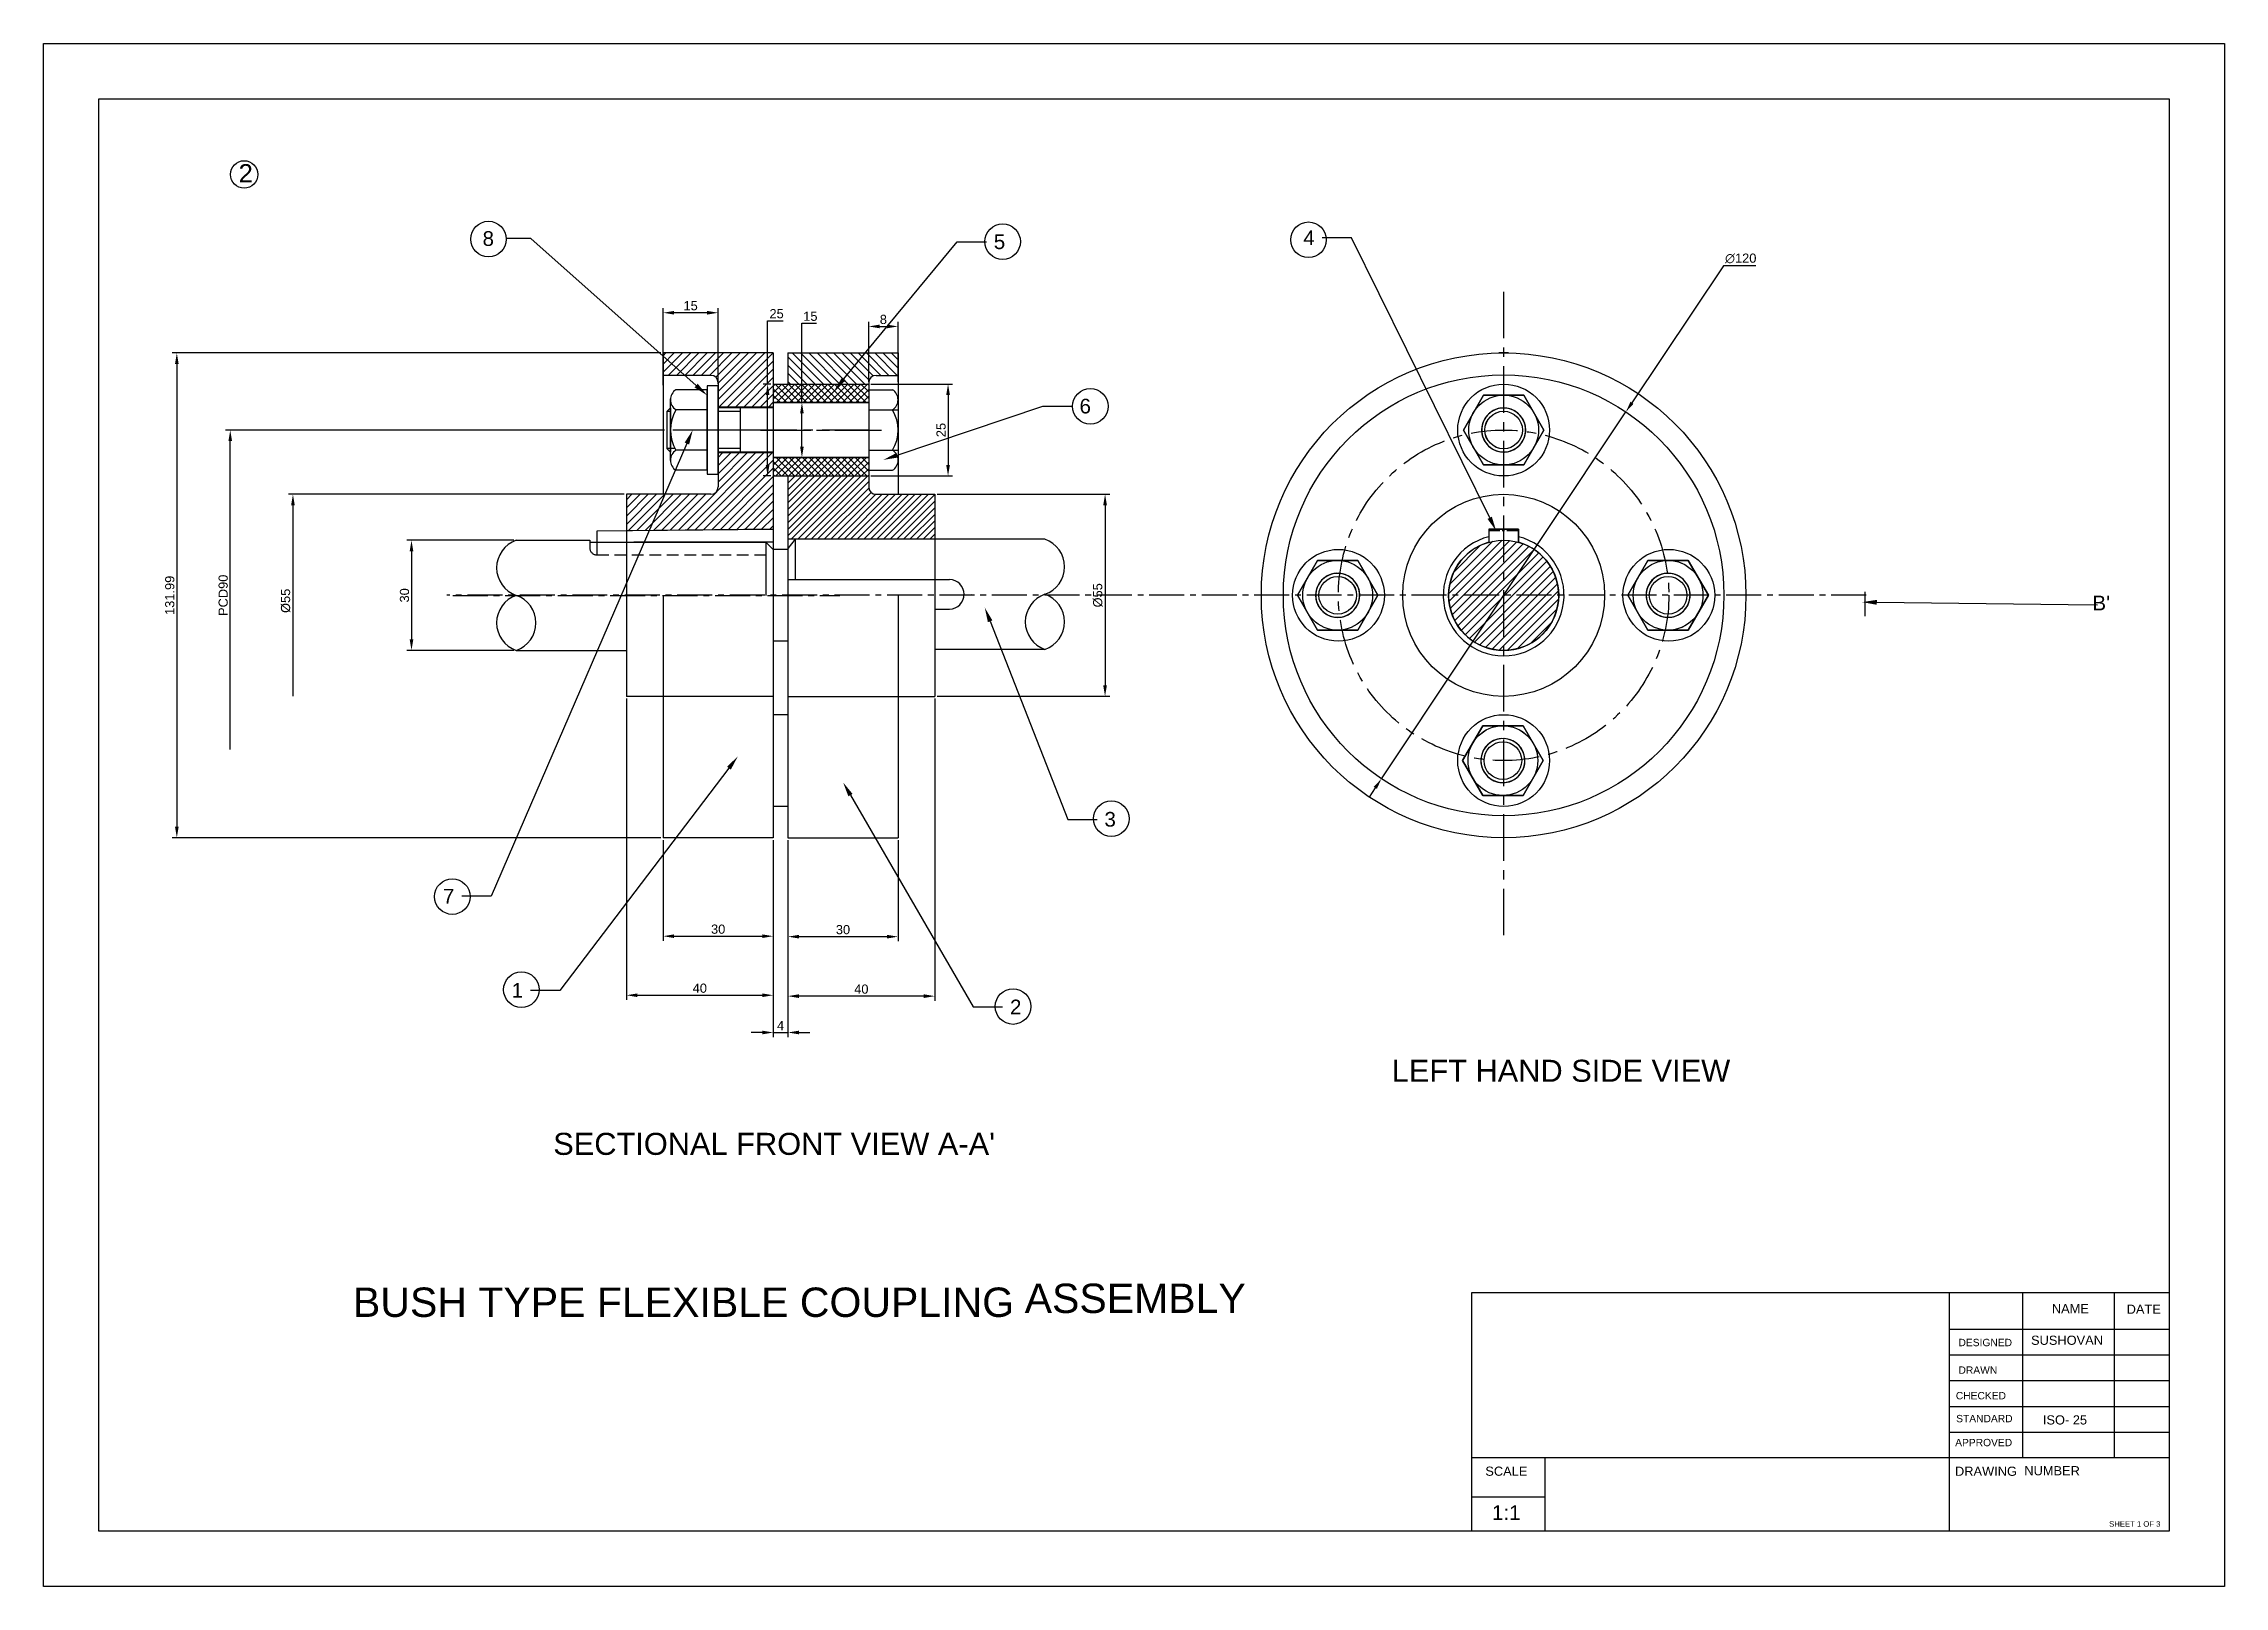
# Model space of a CAD drawing. Header units: millimetres. Extents: x 99 to 2102, y 161 to 581.
# Drawn here: x 1508 to 2102, y 161 to 581 of the extents above; entities that cross this region are included whole.
import ezdxf
from ezdxf import colors
from ezdxf.entities.mleader import LeaderData, LeaderLine
from ezdxf.math import Vec2, Vec3

# ---------------------------------------------------------------- set-up
doc = ezdxf.new("R2010")
doc.units = ezdxf.units.MM
for name, pattern in [('CENTER', [50.8, 31.75, -6.35, 6.35, -6.35]), ('CENTER2', [28.575, 19.05, -3.175, 3.175, -3.175]), ('HIDDEN', [9.525, 6.35, -3.175])]:
    doc.linetypes.add(name, pattern=pattern)
doc.styles.get("Standard").update_dxf_attribs({"font": 'arial.ttf'})
doc.dimstyles.new('ISO-25', dxfattribs={"dimtxt": 2.5, "dimasz": 3, "dimexe": 1.25, "dimexo": 0.625, "dimtad": 1, "dimtoh": 1, "dimdsep": 46, "dimtxsty": 'Standard', "dimcen": 2.5, "dimclrd": 4, "dimclrt": 2, "dimadec": 0, "dimazin": 0, "dimtfac": 1, "dimtmove": 0, "dimatfit": 3, "dimfxl": 1, "dimarcsym": 0})
pattern_1 = [(45, (1506.7979, 141.6017), (-1.122532, 1.122532), [])]
pattern_2 = [(45, (578.8357, 564.6372), (-0.8980256, 0.8980256), []), (135, (578.8357, 564.6372), (-0.8980256, -0.8980256), [])]

msp = doc.modelspace()

# ---------------------------------------------------------------- texts
for s, p in [('ASSEMBLY', (1775.602, 235.426)), ('BUSH TYPE FLEXIBLE COUPLING', (1592.646, 234.354))]:
    msp.add_text(s, height=8).set_placement(p)
at = {"color": 7, "ltscale": 0.5, "true_color": 0xffffff, "insert": (1561.492, 548.201), "char_height": 5, "attachment_point": 1}
msp.add_mtext_dynamic_manual_height_columns('2', width=8.66917, gutter_width=12.5, heights=[0], dxfattribs=at)
at = {"ltscale": 0.5, "insert": (1631.06, 529.944), "char_height": 4, "attachment_point": 3}
msp.add_mtext('8', dxfattribs=at)
at = {"color": 2, "ltscale": 0.5, "insert": (1557.305, 430.81), "char_height": 2.5, "attachment_point": 5, "rotation": 90}
msp.add_mtext('PCD90', dxfattribs=at)
at = {"color": 4, "ltscale": 0.5, "insert": (2071.251, 430.701), "char_height": 4, "attachment_point": 3, "rotation": 359.581941}
msp.add_mtext("B'", dxfattribs=at)
at = {"ltscale": 0.5, "attachment_point": 1}
for s, width, insert, char_height in [('LEFT HAND SIDE VIEW ', 227.6521, (1875.585, 304.37), 6), ("SECTIONAL FRONT VIEW A-A'", 227.6521, (1647.196, 284.474), 6), ('1:1', 12.70815, (1902.896, 183.09), 4)]:
    msp.add_mtext_dynamic_manual_height_columns(s, width=width, gutter_width=12.5, heights=[0], dxfattribs=dict(at, insert=insert, char_height=char_height))
at = {"attachment_point": 1}
for s, width, heights, insert, char_height in [('NAME', 3.44802, [0], (2055.391, 237.866), 2.5), ('DATE', 0.18105, [0], (2075.766, 237.708), 2.5), ('SUSHOVAN', 20.90487, [0], (2049.719, 229.26), 2.5), ('ISO- 25', 18.80439, [0], (2052.945, 207.572), 2.5), ('SCALE', 12.97502, [0], (1901.081, 193.609), 2.5), ('DRAWING ', 3.44802, [6.752], (2029.012, 193.594), 2.5), ('NUMBER', 23.24358, [0], (2047.898, 193.734), 2.5), ('SHEET 1 OF 3', 27.60175, [0], (2070.996, 178.739), 1.5)]:
    msp.add_mtext_dynamic_manual_height_columns(s, width=width, gutter_width=12.5, heights=heights, dxfattribs=dict(at, insert=insert, char_height=char_height))
at = {"ltscale": 0.5, "char_height": 2, "width": 21.74454, "attachment_point": 1}
for s, insert in [('DESIGNED', (2029.963, 228.392)), ('DRAWN', (2029.963, 220.885)), ('CHECKED', (2029.238, 213.92)), ('STANDARD', (2029.329, 207.68)), ('APPROVED', (2029.057, 201.157))]:
    msp.add_mtext(s, dxfattribs=dict(at, insert=insert))

# ---------------------------------------------------------------- blocks, each defined once
blk = doc.blocks.new('*U61')
at = {"color": 0, "linetype": 'CENTER', "ltscale": 0.4, "transparency": 16777216}
blk.add_line((-16.5, 0), (16.5, 0), dxfattribs=at)
blk = doc.blocks.new('*U62')
at = {"color": 0, "linetype": 'CENTER', "ltscale": 0.4, "transparency": 16777216}
blk.add_line((-16.5, 0), (16.5, 0), dxfattribs=at)
blk = doc.blocks.new('*U63')
at = {"color": 0, "linetype": 'CENTER', "ltscale": 0.4, "transparency": 16777216}
blk.add_line((-16.5, 0), (16.5, 0), dxfattribs=at)
blk = doc.blocks.new('*U64')
at = {"color": 0, "linetype": 'CENTER', "ltscale": 0.4, "transparency": 16777216}
blk.add_line((-16.5, 0), (16.5, 0), dxfattribs=at)
blk = doc.blocks.new('*U65')
at = {"color": 0, "linetype": 'CENTER', "ltscale": 0.4, "transparency": 16777216}
blk.add_line((-16.5, 0), (16.5, 0), dxfattribs=at)
blk = doc.blocks.new('*U60')
at = {"color": 0, "linetype": 'CENTER2', "transparency": 16777216}
blk.add_line((11, 0), (-11, 0), dxfattribs=at)
blk = doc.blocks.new('*D75')
at = {"color": 4, "lineweight": -2, "ltscale": 0.5, "transparency": 16777216}
for p, q in [((1714.93, 483.31), (1714.93, 504.87)), ((1714.93, 504.87), (1718.92, 504.87)), ((1714.93, 471.31), (1714.93, 480.31))]:
    blk.add_line(p, q, dxfattribs=at)
at = {"color": 0, "lineweight": -2, "ltscale": 0.5, "transparency": 16777216}
for p, q in [((1707.75, 483.31), (1716.18, 483.31)), ((1707.75, 468.31), (1716.18, 468.31))]:
    blk.add_line(p, q, dxfattribs=at)
at = {"color": 4, "ltscale": 0.5, "transparency": 16777216}
for points in [[(1714.43, 480.31), (1715.43, 480.31), (1714.93, 483.31)], [(1714.43, 471.31), (1715.43, 471.31), (1714.93, 468.31)]]:
    blk.add_solid(points, dxfattribs=at)
at = {"layer": 'Defpoints', "color": 0, "ltscale": 0.5, "transparency": 16777216}
for p in [(1707.12, 483.31), (1707.12, 468.31), (1714.93, 468.31)]:
    blk.add_point(p, dxfattribs=at)
at = {"color": 2, "ltscale": 0.5, "transparency": 16777216, "insert": (1717.24, 506.77), "char_height": 2.5, "attachment_point": 5}
blk.add_mtext('15', dxfattribs=at)
blk = doc.blocks.new('*U66')
at = {"color": 0, "linetype": 'Continuous'}
for p, q in [((5.48, 19), (0, 9.5)), ((16.45, 19), (5.48, 19)), ((16.45, 19), (21.94, 9.5)), ((5.48, 0), (0, 9.5)), ((16.45, 0), (21.94, 9.5)), ((16.45, 0), (5.48, 0))]:
    blk.add_line(p, q, dxfattribs=at)
for radius in [9.5, 5.12]:
    blk.add_circle((10.97, 9.5), radius, dxfattribs=at)
blk.add_arc((10.97, 9.5), 6, 340, 250, dxfattribs=at)
blk = doc.blocks.new('*U67')
at = {"color": 0, "linetype": 'ByBlock', "lineweight": -2, "transparency": 16777216}
for p, rotation in [((1493.93, -130.13), 59.99999999999999), ((1504.9, -120.63), 120), ((1488.45, -101.63), 239.9999999999999), ((1477.48, -111.13), 299.9999999999999), ((1502.16, -106.38), 180)]:
    blk.add_blockref('*U66', p, dxfattribs=dict(at, rotation=rotation))
blk.add_blockref('*U66', (1480.22, -125.38), dxfattribs=at)
blk = doc.blocks.new('*U68')
at = {"color": 0, "linetype": 'Continuous'}
for p, q in [((5.48, 19), (0, 9.5)), ((16.45, 19), (5.48, 19)), ((16.45, 19), (21.94, 9.5)), ((5.48, 0), (0, 9.5)), ((16.45, 0), (21.94, 9.5)), ((16.45, 0), (5.48, 0))]:
    blk.add_line(p, q, dxfattribs=at)
for radius in [9.5, 5.12]:
    blk.add_circle((10.97, 9.5), radius, dxfattribs=at)
blk.add_arc((10.97, 9.5), 6, 340, 250, dxfattribs=at)
blk = doc.blocks.new('*U69')
at = {"color": 0, "linetype": 'ByBlock', "lineweight": -2, "transparency": 16777216}
for p, rotation in [((1493.93, -130.13), 59.99999999999999), ((1504.9, -120.63), 120), ((1488.45, -101.63), 239.9999999999999), ((1477.48, -111.13), 299.9999999999999), ((1502.16, -106.38), 180)]:
    blk.add_blockref('*U68', p, dxfattribs=dict(at, rotation=rotation))
blk.add_blockref('*U68', (1480.22, -125.38), dxfattribs=at)
blk = doc.blocks.new('*U70')
at = {"color": 0, "linetype": 'Continuous'}
for p, q in [((5.48, 19), (0, 9.5)), ((16.45, 19), (5.48, 19)), ((16.45, 19), (21.94, 9.5)), ((5.48, 0), (0, 9.5)), ((16.45, 0), (21.94, 9.5)), ((16.45, 0), (5.48, 0))]:
    blk.add_line(p, q, dxfattribs=at)
for radius in [9.5, 5.12]:
    blk.add_circle((10.97, 9.5), radius, dxfattribs=at)
blk.add_arc((10.97, 9.5), 6, 340, 250, dxfattribs=at)
blk = doc.blocks.new('*U71')
at = {"color": 0, "linetype": 'ByBlock', "lineweight": -2, "transparency": 16777216}
for p, rotation in [((1493.93, -130.13), 59.99999999999999), ((1504.9, -120.63), 120), ((1488.45, -101.63), 239.9999999999999), ((1477.48, -111.13), 299.9999999999999), ((1502.16, -106.38), 180)]:
    blk.add_blockref('*U70', p, dxfattribs=dict(at, rotation=rotation))
blk.add_blockref('*U70', (1480.22, -125.38), dxfattribs=at)
blk = doc.blocks.new('*U72')
at = {"color": 0, "linetype": 'Continuous'}
for p, q in [((5.48, 19), (0, 9.5)), ((16.45, 19), (5.48, 19)), ((16.45, 19), (21.94, 9.5)), ((5.48, 0), (0, 9.5)), ((16.45, 0), (21.94, 9.5)), ((16.45, 0), (5.48, 0))]:
    blk.add_line(p, q, dxfattribs=at)
for radius in [9.5, 5.12]:
    blk.add_circle((10.97, 9.5), radius, dxfattribs=at)
blk.add_arc((10.97, 9.5), 6, 340, 250, dxfattribs=at)
blk = doc.blocks.new('*U73')
at = {"color": 0, "linetype": 'ByBlock', "lineweight": -2, "transparency": 16777216}
for p, rotation in [((1493.93, -130.13), 59.99999999999999), ((1504.9, -120.63), 120), ((1488.45, -101.63), 239.9999999999999), ((1477.48, -111.13), 299.9999999999999), ((1502.16, -106.38), 180)]:
    blk.add_blockref('*U72', p, dxfattribs=dict(at, rotation=rotation))
blk.add_blockref('*U72', (1480.22, -125.38), dxfattribs=at)
blk = doc.blocks.new('*D76')
at = {"color": 4, "lineweight": -2, "ltscale": 0.5, "transparency": 16777216}
for p, q in [((1965.91, 520.54), (1941.02, 483.23)), ((1974.77, 520.54), (1965.91, 520.54)), ((1872.79, 380.89), (1939.36, 480.73)), ((1871.12, 378.39), (1869.46, 375.9))]:
    blk.add_line(p, q, dxfattribs=at)
at = {"color": 4, "ltscale": 0.5, "transparency": 16777216}
for points in [[(1940.61, 483.5), (1941.44, 482.95), (1939.36, 480.73)], [(1870.71, 378.67), (1871.54, 378.12), (1872.79, 380.89)]]:
    blk.add_solid(points, dxfattribs=at)
at = {"layer": 'Defpoints', "color": 0, "ltscale": 0.5, "transparency": 16777216}
for p in [(1939.36, 480.73), (1872.79, 380.89)]:
    blk.add_point(p, dxfattribs=at)
at = {"color": 2, "ltscale": 0.5, "transparency": 16777216, "insert": (1970.65, 522.52), "char_height": 2.5, "attachment_point": 5}
blk.add_mtext('∅120', dxfattribs=at)
blk = doc.blocks.new('*D77')
at = {"color": 0, "lineweight": -2, "ltscale": 0.5, "transparency": 16777216}
for p, q in [((1677.12, 488.05), (1677.12, 508.99)), ((1692.12, 488.43), (1692.12, 508.99))]:
    blk.add_line(p, q, dxfattribs=at)
at = {"color": 4, "lineweight": -2, "ltscale": 0.5, "transparency": 16777216}
blk.add_line((1689.12, 507.74), (1680.12, 507.74), dxfattribs=at)
at = {"color": 4, "ltscale": 0.5, "transparency": 16777216}
for points in [[(1680.12, 508.24), (1680.12, 507.24), (1677.12, 507.74)], [(1689.12, 508.24), (1689.12, 507.24), (1692.12, 507.74)]]:
    blk.add_solid(points, dxfattribs=at)
at = {"layer": 'Defpoints', "color": 0, "ltscale": 0.5, "transparency": 16777216}
for p in [(1677.12, 507.74), (1677.12, 487.42), (1692.12, 487.81)]:
    blk.add_point(p, dxfattribs=at)
at = {"color": 2, "ltscale": 0.5, "transparency": 16777216, "insert": (1684.62, 509.64), "char_height": 2.5, "attachment_point": 5}
blk.add_mtext('15', dxfattribs=at)
blk = doc.blocks.new('*D78')
at = {"color": 0, "lineweight": -2, "ltscale": 0.5, "transparency": 16777216}
for p, q in [((1733.12, 488.93), (1733.12, 505.26)), ((1741.12, 488.93), (1741.12, 505.26))]:
    blk.add_line(p, q, dxfattribs=at)
at = {"color": 4, "lineweight": -2, "ltscale": 0.5, "transparency": 16777216}
blk.add_line((1736.12, 504.01), (1738.12, 504.01), dxfattribs=at)
at = {"color": 4, "ltscale": 0.5, "transparency": 16777216}
for points in [[(1736.12, 504.51), (1736.12, 503.51), (1733.12, 504.01)], [(1738.12, 504.51), (1738.12, 503.51), (1741.12, 504.01)]]:
    blk.add_solid(points, dxfattribs=at)
at = {"layer": 'Defpoints', "color": 0, "ltscale": 0.5, "transparency": 16777216}
for p in [(1741.12, 504.01), (1733.12, 488.31), (1741.12, 488.31)]:
    blk.add_point(p, dxfattribs=at)
at = {"color": 2, "ltscale": 0.5, "transparency": 16777216, "insert": (1737.12, 505.91), "char_height": 2.5, "attachment_point": 5}
blk.add_mtext('8', dxfattribs=at)
blk = doc.blocks.new('*D79')
at = {"color": 0, "lineweight": -2, "ltscale": 0.5, "transparency": 16777216}
for p, q in [((1733.75, 488.31), (1755.99, 488.31)), ((1733.75, 463.31), (1755.99, 463.31))]:
    blk.add_line(p, q, dxfattribs=at)
at = {"color": 4, "lineweight": -2, "ltscale": 0.5, "transparency": 16777216}
blk.add_line((1754.74, 485.31), (1754.74, 466.31), dxfattribs=at)
at = {"color": 4, "ltscale": 0.5, "transparency": 16777216}
for points in [[(1754.24, 485.31), (1755.24, 485.31), (1754.74, 488.31)], [(1754.24, 466.31), (1755.24, 466.31), (1754.74, 463.31)]]:
    blk.add_solid(points, dxfattribs=at)
at = {"layer": 'Defpoints', "color": 0, "ltscale": 0.5, "transparency": 16777216}
for p in [(1733.12, 488.31), (1733.12, 463.31), (1754.74, 463.31)]:
    blk.add_point(p, dxfattribs=at)
at = {"color": 2, "ltscale": 0.5, "transparency": 16777216, "insert": (1752.84, 475.81), "char_height": 2.5, "attachment_point": 5, "rotation": 90}
blk.add_mtext('25', dxfattribs=at)
blk = doc.blocks.new('*D80')
at = {"color": 0, "lineweight": -2, "ltscale": 0.5, "transparency": 16777216}
for p, q in [((1677.12, 364.18), (1677.12, 336.76)), ((1707.12, 364.18), (1707.12, 336.76))]:
    blk.add_line(p, q, dxfattribs=at)
at = {"color": 4, "lineweight": -2, "ltscale": 0.5, "transparency": 16777216}
blk.add_line((1680.12, 338.01), (1704.12, 338.01), dxfattribs=at)
at = {"color": 4, "ltscale": 0.5, "transparency": 16777216}
for points in [[(1680.12, 338.51), (1680.12, 337.51), (1677.12, 338.01)], [(1704.12, 338.51), (1704.12, 337.51), (1707.12, 338.01)]]:
    blk.add_solid(points, dxfattribs=at)
at = {"layer": 'Defpoints', "color": 0, "ltscale": 0.5, "transparency": 16777216}
for p in [(1677.12, 364.81), (1707.12, 364.81), (1707.12, 338.01)]:
    blk.add_point(p, dxfattribs=at)
at = {"color": 2, "ltscale": 0.5, "transparency": 16777216, "insert": (1692.12, 339.91), "char_height": 2.5, "attachment_point": 5}
blk.add_mtext('30', dxfattribs=at)
blk = doc.blocks.new('*D81')
at = {"color": 0, "lineweight": -2, "ltscale": 0.5, "transparency": 16777216}
for p, q in [((1711.12, 364.18), (1711.12, 336.63)), ((1741.12, 364.18), (1741.12, 336.63))]:
    blk.add_line(p, q, dxfattribs=at)
at = {"color": 4, "lineweight": -2, "ltscale": 0.5, "transparency": 16777216}
blk.add_line((1714.12, 337.88), (1738.12, 337.88), dxfattribs=at)
at = {"color": 4, "ltscale": 0.5, "transparency": 16777216}
for points in [[(1714.12, 338.38), (1714.12, 337.38), (1711.12, 337.88)], [(1738.12, 338.38), (1738.12, 337.38), (1741.12, 337.88)]]:
    blk.add_solid(points, dxfattribs=at)
at = {"layer": 'Defpoints', "color": 0, "ltscale": 0.5, "transparency": 16777216}
for p in [(1711.12, 364.81), (1741.12, 364.81), (1741.12, 337.88)]:
    blk.add_point(p, dxfattribs=at)
at = {"color": 2, "ltscale": 0.5, "transparency": 16777216, "insert": (1726.12, 339.78), "char_height": 2.5, "attachment_point": 5}
blk.add_mtext('30', dxfattribs=at)
blk = doc.blocks.new('*D82')
at = {"color": 0, "lineweight": -2, "ltscale": 0.5, "transparency": 16777216}
for p, q in [((1667.12, 402.68), (1667.12, 320.68)), ((1707.12, 364.18), (1707.12, 320.68))]:
    blk.add_line(p, q, dxfattribs=at)
at = {"color": 4, "lineweight": -2, "ltscale": 0.5, "transparency": 16777216}
blk.add_line((1670.12, 321.93), (1704.12, 321.93), dxfattribs=at)
at = {"color": 4, "ltscale": 0.5, "transparency": 16777216}
for points in [[(1670.12, 322.43), (1670.12, 321.43), (1667.12, 321.93)], [(1704.12, 322.43), (1704.12, 321.43), (1707.12, 321.93)]]:
    blk.add_solid(points, dxfattribs=at)
at = {"layer": 'Defpoints', "color": 0, "ltscale": 0.5, "transparency": 16777216}
for p in [(1667.12, 403.31), (1707.12, 364.81), (1707.12, 321.93)]:
    blk.add_point(p, dxfattribs=at)
at = {"color": 2, "ltscale": 0.5, "transparency": 16777216, "insert": (1687.12, 323.84), "char_height": 2.5, "attachment_point": 5}
blk.add_mtext('40', dxfattribs=at)
blk = doc.blocks.new('*D83')
at = {"color": 0, "lineweight": -2, "ltscale": 0.5, "transparency": 16777216}
for p, q in [((1751.12, 402.68), (1751.12, 320.44)), ((1711.12, 364.18), (1711.12, 320.44))]:
    blk.add_line(p, q, dxfattribs=at)
at = {"color": 4, "lineweight": -2, "ltscale": 0.5, "transparency": 16777216}
blk.add_line((1748.12, 321.69), (1714.12, 321.69), dxfattribs=at)
at = {"color": 4, "ltscale": 0.5, "transparency": 16777216}
for points in [[(1714.12, 322.19), (1714.12, 321.19), (1711.12, 321.69)], [(1748.12, 322.19), (1748.12, 321.19), (1751.12, 321.69)]]:
    blk.add_solid(points, dxfattribs=at)
at = {"layer": 'Defpoints', "color": 0, "ltscale": 0.5, "transparency": 16777216}
for p in [(1751.12, 403.31), (1711.12, 364.81), (1711.12, 321.69)]:
    blk.add_point(p, dxfattribs=at)
at = {"color": 2, "ltscale": 0.5, "transparency": 16777216, "insert": (1731.12, 323.59), "char_height": 2.5, "attachment_point": 5}
blk.add_mtext('40', dxfattribs=at)
blk = doc.blocks.new('*D84')
at = {"color": 0, "lineweight": -2, "ltscale": 0.5, "transparency": 16777216}
for p, q in [((1751.75, 458.31), (1798.76, 458.31)), ((1751.75, 403.31), (1798.76, 403.31))]:
    blk.add_line(p, q, dxfattribs=at)
at = {"color": 4, "lineweight": -2, "ltscale": 0.5, "transparency": 16777216}
blk.add_line((1797.51, 455.31), (1797.51, 406.31), dxfattribs=at)
at = {"color": 4, "ltscale": 0.5, "transparency": 16777216}
for points in [[(1797.01, 455.31), (1798.01, 455.31), (1797.51, 458.31)], [(1797.01, 406.31), (1798.01, 406.31), (1797.51, 403.31)]]:
    blk.add_solid(points, dxfattribs=at)
at = {"layer": 'Defpoints', "color": 0, "ltscale": 0.5, "transparency": 16777216}
for p in [(1751.12, 458.31), (1751.12, 403.31), (1797.51, 403.31)]:
    blk.add_point(p, dxfattribs=at)
at = {"color": 2, "ltscale": 0.5, "transparency": 16777216, "insert": (1795.54, 430.81), "char_height": 2.5, "attachment_point": 5, "rotation": 90}
blk.add_mtext('%%C55', dxfattribs=at)
blk = doc.blocks.new('*D85')
at = {"color": 0, "lineweight": -2, "ltscale": 0.5, "transparency": 16777216}
for p, q in [((1676.5, 496.8), (1543.42, 496.8)), ((1676.5, 364.81), (1543.42, 364.81))]:
    blk.add_line(p, q, dxfattribs=at)
at = {"color": 4, "lineweight": -2, "ltscale": 0.5, "transparency": 16777216}
blk.add_line((1544.67, 493.8), (1544.67, 367.81), dxfattribs=at)
at = {"color": 4, "ltscale": 0.5, "transparency": 16777216}
for points in [[(1544.17, 493.8), (1545.17, 493.8), (1544.67, 496.8)], [(1544.17, 367.81), (1545.17, 367.81), (1544.67, 364.81)]]:
    blk.add_solid(points, dxfattribs=at)
at = {"layer": 'Defpoints', "color": 0, "ltscale": 0.5, "transparency": 16777216}
for p in [(1677.12, 496.8), (1544.67, 364.81), (1677.12, 364.81)]:
    blk.add_point(p, dxfattribs=at)
at = {"color": 2, "ltscale": 0.5, "transparency": 16777216, "insert": (1542.76, 430.8), "char_height": 2.5, "attachment_point": 5, "rotation": 90}
blk.add_mtext('131.99', dxfattribs=at)
blk = doc.blocks.new('*D86')
at = {"color": 0, "lineweight": -2, "ltscale": 0.5, "transparency": 16777216}
blk.add_line((1666.5, 458.31), (1575.05, 458.31), dxfattribs=at)
at = {"color": 4, "lineweight": -2, "ltscale": 0.5, "transparency": 16777216}
blk.add_line((1576.3, 455.31), (1576.3, 403.31), dxfattribs=at)
at = {"color": 4, "ltscale": 0.5, "transparency": 16777216}
blk.add_solid([(1575.8, 455.31), (1576.8, 455.31), (1576.3, 458.31)], dxfattribs=at)
at = {"layer": 'Defpoints', "color": 0, "ltscale": 0.5, "transparency": 16777216}
for p in [(1667.12, 458.31), (1576.3, 403.31), (1667.12, 403.31)]:
    blk.add_point(p, dxfattribs=at)
at = {"color": 2, "ltscale": 0.5, "transparency": 16777216, "insert": (1574.33, 429.31), "char_height": 2.5, "attachment_point": 5, "rotation": 90}
blk.add_mtext('%%C55', dxfattribs=at)
blk = doc.blocks.new('_None')
blk = doc.blocks.new('*D87')
at = {"color": 0, "lineweight": -2, "ltscale": 0.5, "transparency": 16777216}
for p, q in [((1636.5, 445.8), (1607.34, 445.8)), ((1636.5, 415.8), (1607.34, 415.8))]:
    blk.add_line(p, q, dxfattribs=at)
at = {"color": 4, "lineweight": -2, "ltscale": 0.5, "transparency": 16777216}
blk.add_line((1608.59, 442.8), (1608.59, 418.8), dxfattribs=at)
at = {"color": 4, "ltscale": 0.5, "transparency": 16777216}
for points in [[(1608.09, 442.8), (1609.09, 442.8), (1608.59, 445.8)], [(1608.09, 418.8), (1609.09, 418.8), (1608.59, 415.8)]]:
    blk.add_solid(points, dxfattribs=at)
at = {"layer": 'Defpoints', "color": 0, "ltscale": 0.5, "transparency": 16777216}
for p in [(1637.12, 445.8), (1608.59, 415.8), (1637.12, 415.8)]:
    blk.add_point(p, dxfattribs=at)
at = {"color": 2, "ltscale": 0.5, "transparency": 16777216, "insert": (1606.69, 430.8), "char_height": 2.5, "attachment_point": 5, "rotation": 90}
blk.add_mtext('30', dxfattribs=at)
blk = doc.blocks.new('*D88')
at = {"color": 4, "lineweight": -2, "ltscale": 0.5, "transparency": 16777216}
for p, q in [((1705.59, 488.31), (1705.59, 505.57)), ((1705.59, 505.57), (1709.86, 505.57)), ((1705.59, 466.31), (1705.59, 485.31))]:
    blk.add_line(p, q, dxfattribs=at)
at = {"color": 0, "lineweight": -2, "ltscale": 0.5, "transparency": 16777216}
for p, q in [((1706.5, 488.31), (1704.34, 488.31)), ((1706.5, 463.31), (1704.34, 463.31))]:
    blk.add_line(p, q, dxfattribs=at)
at = {"color": 4, "ltscale": 0.5, "transparency": 16777216}
for points in [[(1705.09, 485.31), (1706.09, 485.31), (1705.59, 488.31)], [(1705.09, 466.31), (1706.09, 466.31), (1705.59, 463.31)]]:
    blk.add_solid(points, dxfattribs=at)
at = {"layer": 'Defpoints', "color": 0, "ltscale": 0.5, "transparency": 16777216}
for p in [(1707.12, 488.31), (1705.59, 463.31), (1707.12, 463.31)]:
    blk.add_point(p, dxfattribs=at)
at = {"color": 2, "ltscale": 0.5, "transparency": 16777216, "insert": (1708.04, 507.47), "char_height": 2.5, "attachment_point": 5}
blk.add_mtext('25', dxfattribs=at)
blk = doc.blocks.new('*D74')
at = {"color": 0, "lineweight": -2, "ltscale": 0.5, "transparency": 16777216}
for p, q in [((1707.12, 364.18), (1707.12, 310.54)), ((1711.12, 364.18), (1711.12, 310.54))]:
    blk.add_line(p, q, dxfattribs=at)
at = {"color": 4, "lineweight": -2, "ltscale": 0.5, "transparency": 16777216}
for p, q in [((1704.12, 311.79), (1701.12, 311.79)), ((1707.12, 311.79), (1711.12, 311.79)), ((1714.12, 311.79), (1717.12, 311.79))]:
    blk.add_line(p, q, dxfattribs=at)
at = {"color": 4, "ltscale": 0.5, "transparency": 16777216}
for points in [[(1704.12, 312.29), (1704.12, 311.29), (1707.12, 311.79)], [(1714.12, 312.29), (1714.12, 311.29), (1711.12, 311.79)]]:
    blk.add_solid(points, dxfattribs=at)
at = {"layer": 'Defpoints', "color": 0, "ltscale": 0.5, "transparency": 16777216}
for p in [(1707.12, 364.81), (1711.12, 364.81), (1711.12, 311.79)]:
    blk.add_point(p, dxfattribs=at)
at = {"color": 2, "ltscale": 0.5, "transparency": 16777216, "insert": (1709.12, 313.67), "char_height": 2.5, "attachment_point": 5}
blk.add_mtext('4', dxfattribs=at)

# ---------------------------------------------------------------- dimensions: what is measured, and where the dimension line sits
at = {"ltscale": 0.5}
dim = msp.add_diameter_dim_2p(p1=(1872.788, 380.889), p2=(1939.359, 480.73), dimstyle='ISO-25', dxfattribs=at)
dim.commit()
dim.dimension.update_dxf_attribs({"geometry": '*D76', "text_midpoint": (1970.649, 520.545), "dimtype": 163})
for base, p1, p2, picture, middle in [((1677.122, 507.737), (1692.122, 487.809), (1677.122, 487.424), '*D77', (1684.622, 509.638)), ((1741.122, 504.007), (1733.122, 488.309), (1741.122, 488.309), '*D78', (1737.122, 505.908)), ((1707.122, 321.934), (1667.122, 403.309), (1707.122, 364.809), '*D82', (1687.122, 323.836)), ((1711.122, 321.687), (1751.122, 403.309), (1711.122, 364.809), '*D83', (1731.122, 323.589)), ((1707.122, 338.01), (1677.122, 364.809), (1707.122, 364.809), '*D80', (1692.122, 339.912)), ((1741.122, 337.876), (1711.122, 364.809), (1741.122, 364.809), '*D81', (1726.122, 339.778))]:
    dim = msp.add_linear_dim(base=base, p1=p1, p2=p2, dimstyle='ISO-25', dxfattribs=at)
    dim.commit()
    dim.dimension.update_dxf_attribs({"geometry": picture, "text_midpoint": middle})
for base, p1, p2, picture, middle in [((1705.591, 463.309), (1707.122, 488.309), (1707.122, 463.309), '*D88', (1708.037, 505.57)), ((1714.931, 468.309), (1707.122, 483.309), (1707.122, 468.309), '*D75', (1717.238, 504.873))]:
    dim = msp.add_linear_dim(base=base, p1=p1, p2=p2, angle=90, dimstyle='ISO-25', dxfattribs=at)
    dim.commit()
    dim.dimension.update_dxf_attribs({"geometry": picture, "text_midpoint": middle, "dimtype": 160})
at = {"color": 4, "ltscale": 0.5}
dim = msp.add_linear_dim(base=(1544.666, 364.809), p1=(1677.122, 496.796), p2=(1677.122, 364.809), angle=90, dimstyle='ISO-25', dxfattribs=at)
dim.commit()
dim.dimension.update_dxf_attribs({"geometry": '*D85', "text_midpoint": (1542.763, 430.803)})
at = {"ltscale": 0.5}
for base, p1, p2, picture, middle in [((1754.737, 463.309), (1733.122, 488.309), (1733.122, 463.309), '*D79', (1752.836, 475.809)), ((1608.589, 415.803), (1637.122, 445.803), (1637.122, 415.803), '*D87', (1606.687, 430.803))]:
    dim = msp.add_linear_dim(base=base, p1=p1, p2=p2, angle=90, dimstyle='ISO-25', dxfattribs=at)
    dim.commit()
    dim.dimension.update_dxf_attribs({"geometry": picture, "text_midpoint": middle})
at = {"color": 4, "ltscale": 0.5}
dim = msp.add_linear_dim(base=(1576.301, 403.309), p1=(1667.122, 458.309), p2=(1667.122, 403.309), angle=90, text='%%C<>', dimstyle='ISO-25', override={"dimblk2": 'None', "dimsah": 1, "dimse2": 1}, dxfattribs=at)
dim.commit()
dim.dimension.update_dxf_attribs({"geometry": '*D86', "text_midpoint": (1574.329, 429.309)})
at = {"ltscale": 0.5}
dim = msp.add_linear_dim(base=(1797.513, 403.309), p1=(1751.122, 458.309), p2=(1751.122, 403.309), angle=90, text='%%C<>', dimstyle='ISO-25', dxfattribs=at)
dim.commit()
dim.dimension.update_dxf_attribs({"geometry": '*D84', "text_midpoint": (1795.542, 430.809)})
dim = msp.add_linear_dim(base=(1711.122, 311.793), p1=(1707.122, 364.809), p2=(1711.122, 364.809), dimstyle='ISO-25', dxfattribs=at)
dim.commit()
dim.dimension.update_dxf_attribs({"geometry": '*D74', "text_midpoint": (1709.122, 311.793), "dimtype": 160})

# ---------------------------------------------------------------- hatches: boundary and pattern name
at = {"ltscale": 0.5}
h = msp.add_hatch(dxfattribs=at)
h.set_pattern_fill('ANSI31', color=256, scale=0.5)
h.set_pattern_definition(pattern_1)
h.paths.add_polyline_path([(1677.122, 496.796), (1677.122, 490.689), (1690.122, 490.689, -0.4142136), (1692.122, 488.689), (1692.122, 482.059), (1707.122, 482.059), (1707.122, 496.796)])
h = msp.add_hatch(dxfattribs=at)
h.set_pattern_fill('ANSI31', color=256, scale=0.5, angle=90)
h.set_pattern_definition([(135, (384.8833, 591.6915), (-1.122532, -1.122532), [])])
h.paths.add_polyline_path([(1733.122, 488.309), (1733.122, 488.689, -0.4142136), (1735.122, 490.689), (1741.122, 490.689), (1741.122, 496.796), (1711.122, 496.796), (1711.122, 488.309)])
h = msp.add_hatch(dxfattribs=at)
h.set_pattern_fill('ANSI37', color=256, scale=0.4)
h.set_pattern_definition(pattern_2)
h.paths.add_polyline_path([(1707.122, 488.309), (1707.122, 483.309), (1733.122, 483.309), (1733.122, 488.309)])
h.paths.add_polyline_path([(1707.122, 468.309), (1707.122, 463.309), (1733.122, 463.309), (1733.122, 468.309)])
h = msp.add_hatch(dxfattribs=at)
h.set_pattern_fill('ANSI37', color=256, scale=0.4)
h.set_pattern_definition(pattern_2)
h.paths.add_polyline_path([(1707.122, 488.309), (1707.122, 483.309), (1733.122, 483.309), (1733.122, 488.309)])
h.paths.add_polyline_path([(1707.122, 468.309), (1707.122, 463.309), (1733.122, 463.309), (1733.122, 468.309)])
h = msp.add_hatch(dxfattribs=at)
h.set_pattern_fill('ANSI37', color=256, scale=0.4)
h.set_pattern_definition(pattern_2)
h.paths.add_polyline_path([(1707.122, 488.309), (1707.122, 483.309), (1733.122, 483.309), (1733.122, 488.309)])
h.paths.add_polyline_path([(1707.122, 468.309), (1707.122, 463.309), (1733.122, 463.309), (1733.122, 468.309)])
h = msp.add_hatch(dxfattribs=at)
h.set_pattern_fill('ANSI37', color=256, scale=0.4)
h.set_pattern_definition(pattern_2)
h.paths.add_polyline_path([(1707.122, 488.309), (1707.122, 483.309), (1733.122, 483.309), (1733.122, 488.309)])
h.paths.add_polyline_path([(1707.122, 468.309), (1707.122, 463.309), (1733.122, 463.309), (1733.122, 468.309)])
h = msp.add_hatch(dxfattribs=at)
h.set_pattern_fill('ANSI37', color=256, scale=0.4)
h.set_pattern_definition(pattern_2)
h.paths.add_polyline_path([(1707.122, 488.309), (1707.122, 483.309), (1733.122, 483.309), (1733.122, 488.309)])
h.paths.add_polyline_path([(1707.122, 468.309), (1707.122, 463.309), (1733.122, 463.309), (1733.122, 468.309)])
h = msp.add_hatch(dxfattribs=at)
h.set_pattern_fill('ANSI31', color=256, scale=0.5)
h.set_pattern_definition(pattern_1)
h.paths.add_polyline_path([(1707.122, 469.559), (1692.122, 469.559), (1692.122, 460.309, -0.4142136), (1690.122, 458.309), (1667.122, 458.309), (1667.122, 448.409), (1707.122, 448.809)])
h = msp.add_hatch(dxfattribs=at)
h.set_pattern_fill('ANSI31', color=256, scale=0.4)
h.set_pattern_definition([(45, (384.8833, 591.6915), (-0.8980256, 0.8980256), [])])
edge = h.paths.add_edge_path()
edge.add_line((1711.122, 446.081), (1751.122, 446.081))
edge.add_line((1751.122, 446.081), (1751.122, 458.309))
edge.add_line((1751.122, 458.309), (1735.122, 458.309))
edge.add_arc((1735.122, 460.309), 2, 180, 270, ccw=False)
edge.add_line((1733.122, 460.309), (1733.122, 463.309))
edge.add_line((1733.122, 463.309), (1711.122, 463.309))
edge.add_line((1711.122, 463.309), (1711.122, 446.081))
h = msp.add_hatch(dxfattribs=at)
h.set_pattern_fill('ANSI31', color=256, scale=0.5)
h.set_pattern_definition([(45, (414.8833, 591.6915), (-1.122532, 1.122532), [])])
h.paths.add_polyline_path([(1906.073, 445.809, 0.4142136), (1891.073, 430.809), (1906.073, 430.809)])
h.paths.add_polyline_path([(1906.073, 430.809), (1891.073, 430.809, 0.4142136), (1906.073, 415.809)])
h.paths.add_polyline_path([(1906.073, 445.809), (1906.073, 430.809), (1921.073, 430.809, 0.4142136)])
h.paths.add_polyline_path([(1921.073, 430.809), (1906.073, 430.809), (1906.073, 415.809, 0.4142136)])

# ---------------------------------------------------------------- linework, layer by layer
for p, q in [((1508.387, 581.003), (2102.387, 581.003)), ((1508.387, 161.003), (1508.387, 581.003)), ((2102.387, 581.003), (2102.387, 161.003)), ((1523.387, 566.003), (2087.387, 566.003)), ((1523.387, 176.003), (1523.387, 566.003)), ((2087.387, 566.003), (2087.387, 176.003)), ((1707.122, 496.796), (1677.122, 496.796)), ((1677.122, 496.796), (1677.122, 458.309)), ((1707.122, 496.796), (1707.122, 364.809)), ((1711.122, 496.796), (1741.122, 496.796)), ((1711.122, 496.796), (1711.122, 488.309)), ((1741.122, 496.796), (1741.122, 458.309)), ((1907.405, 496.796), (1904.742, 496.796)), ((1690.122, 490.689), (1677.122, 490.689)), ((1692.122, 488.689), (1692.122, 460.309)), ((1733.122, 488.689), (1733.122, 460.309)), ((1735.122, 490.689), (1741.122, 490.689)), ((1707.122, 482.059), (1692.122, 482.059)), ((1685.187, 475.809), (1685.187, 475.809)), ((1733.056, 475.809), (1733.056, 475.809)), ((1707.122, 469.559), (1692.122, 469.559)), ((1690.122, 458.309), (1667.122, 458.309)), ((1667.122, 458.309), (1667.122, 403.309)), ((1711.122, 463.309), (1711.122, 364.809)), ((1735.122, 458.309), (1751.122, 458.309)), ((1751.122, 458.309), (1751.122, 403.309)), ((1707.122, 448.809), (1667.122, 448.409)), ((1902.073, 448.809), (1910.073, 448.809)), ((1902.073, 448.809), (1902.073, 445.266)), ((1910.073, 448.809), (1910.073, 445.266)), ((1707.122, 445.266), (1669.122, 445.266)), ((1910.073, 441.116), (1910.073, 441.116)), ((1677.122, 430.809), (1677.122, 364.809)), ((1741.122, 430.809), (1741.122, 364.809)), ((1707.122, 403.309), (1667.122, 403.309)), ((1711.122, 403.309), (1751.122, 403.309)), ((1707.122, 364.809), (1677.122, 364.809)), ((1711.122, 364.809), (1741.122, 364.809)), ((1897.387, 241.003), (2087.387, 241.003)), ((1897.387, 176.003), (1897.387, 241.003)), ((2027.387, 241.003), (2027.387, 176.003)), ((2047.387, 241.003), (2047.387, 196.003)), ((2072.387, 241.003), (2072.387, 196.003)), ((2087.387, 241.003), (2087.387, 176.003)), ((2027.387, 231.003), (2087.387, 231.003)), ((2027.387, 224.003), (2087.387, 224.003)), ((2027.387, 217.003), (2087.387, 217.003)), ((2027.387, 210.003), (2087.387, 210.003)), ((2027.387, 203.003), (2087.387, 203.003)), ((2087.387, 196.003), (1897.387, 196.003)), ((1917.387, 176.003), (1917.387, 196.003)), ((1897.387, 185.381), (1917.387, 185.381)), ((2087.387, 176.003), (1523.387, 176.003)), ((2087.387, 176.003), (1897.387, 176.003)), ((2102.387, 161.003), (1508.387, 161.003))]:
    msp.add_line(p, q)
at = {"linetype": 'ByBlock', "lineweight": -2, "ltscale": 0.5}
msp.add_line((1641.06, 527.909), (1634.403, 527.909), dxfattribs=at)
at = {"color": 85, "linetype": 'CENTER', "ltscale": 0.4, "true_color": 0x58ba48}
for p, q in [((1906.073, 513.474), (1906.073, 338.249)), ((1733.122, 475.809), (1678.122, 475.809)), ((1713.557, 475.809), (1685.187, 475.809)), ((1704.687, 475.809), (1733.056, 475.809))]:
    msp.add_line(p, q, dxfattribs=at)
at = {"ltscale": 0.5}
for p, q in [((1692.122, 487.809), (1689.122, 487.809)), ((1689.122, 487.809), (1689.122, 463.809)), ((1692.122, 463.809), (1692.122, 487.809)), ((1707.122, 488.309), (1733.122, 488.309)), ((1707.122, 488.309), (1707.122, 463.309)), ((1707.122, 488.309), (1733.122, 488.309)), ((1707.122, 488.309), (1707.122, 463.309)), ((1707.122, 488.309), (1733.122, 488.309)), ((1707.122, 488.309), (1707.122, 463.309)), ((1707.122, 488.309), (1733.122, 488.309)), ((1707.122, 488.309), (1707.122, 463.309)), ((1707.122, 488.309), (1733.122, 488.309)), ((1707.122, 488.309), (1707.122, 463.309)), ((1733.122, 488.309), (1733.122, 463.309)), ((1733.122, 488.309), (1733.122, 463.309)), ((1733.122, 488.309), (1733.122, 463.309)), ((1733.122, 488.309), (1733.122, 463.309)), ((1733.122, 488.309), (1733.122, 463.309)), ((1678.122, 480.809), (1679.122, 481.809)), ((1679.122, 467.504), (1679.122, 484.298)), ((1679.122, 481.809), (1679.122, 469.809)), ((1689.122, 486.779), (1680.622, 486.779)), ((1689.122, 481.294), (1680.622, 481.294)), ((1689.122, 464.84), (1689.122, 486.779)), ((1707.122, 481.809), (1692.122, 481.809)), ((1698.122, 481.809), (1698.122, 469.809)), ((1707.122, 483.309), (1733.122, 483.309)), ((1707.122, 483.309), (1733.122, 483.309)), ((1707.122, 483.309), (1733.122, 483.309)), ((1707.122, 483.309), (1733.122, 483.309)), ((1707.122, 483.309), (1733.122, 483.309)), ((1707.122, 483.309), (1707.122, 468.309)), ((1733.122, 483.309), (1707.122, 483.309)), ((1733.122, 486.779), (1739.622, 486.779)), ((1733.122, 486.779), (1739.622, 486.779)), ((1733.122, 486.779), (1733.122, 464.84)), ((1733.122, 481.294), (1741.122, 481.294)), ((1741.122, 484.115), (1741.122, 467.321)), ((1677.497, 475.809), (1557.972, 475.809)), ((1679.122, 480.809), (1678.122, 480.809)), ((1678.122, 480.809), (1678.122, 470.809)), ((1698.122, 480.809), (1692.122, 480.809)), ((1680.352, 470.809), (1678.122, 470.809)), ((1679.122, 469.809), (1678.122, 470.809)), ((1678.122, 470.809), (1678.122, 470.767)), ((1689.122, 470.325), (1680.622, 470.325)), ((1698.122, 470.809), (1692.122, 470.809)), ((1707.122, 469.809), (1692.122, 469.809)), ((1733.122, 470.325), (1741.122, 470.325)), ((1689.122, 464.84), (1680.622, 464.84)), ((1689.122, 464.84), (1680.622, 464.84)), ((1689.122, 463.809), (1692.122, 463.809)), ((1707.122, 468.309), (1733.122, 468.309)), ((1707.122, 468.309), (1733.122, 468.309)), ((1707.122, 468.309), (1733.122, 468.309)), ((1707.122, 468.309), (1733.122, 468.309)), ((1707.122, 468.309), (1733.122, 468.309)), ((1733.122, 468.309), (1707.122, 468.309)), ((1733.122, 464.84), (1739.622, 464.84)), ((1707.122, 463.309), (1733.122, 463.309)), ((1707.122, 463.309), (1733.122, 463.309)), ((1707.122, 463.309), (1733.122, 463.309)), ((1707.122, 463.309), (1733.122, 463.309)), ((1707.122, 463.309), (1733.122, 463.309)), ((1637.122, 445.803), (1657.122, 445.803)), ((1659.122, 448.323), (1707.122, 448.803)), ((1707.122, 448.803), (1707.122, 441.803)), ((1781.122, 446.081), (1711.122, 446.081)), ((1713.122, 446.081), (1711.122, 443.538)), ((1713.122, 446.081), (1713.122, 435.081)), ((1910.073, 448.809), (1902.073, 448.809)), ((1902.073, 448.809), (1902.073, 445.266)), ((1910.073, 445.266), (1910.073, 448.809)), ((1657.122, 445.26), (1705.122, 445.26)), ((1705.122, 445.26), (1707.122, 443.26)), ((1705.122, 445.26), (1705.122, 430.803)), ((1711.122, 443.309), (1707.072, 443.309)), ((1707.122, 443.26), (1707.122, 417.803)), ((1711.122, 443.538), (1711.122, 418.081)), ((1711.122, 435.081), (1755.122, 435.081)), ((1759.122, 431.081), (1759.122, 431.081)), ((1761.122, 431.081), (1761.122, 431.081)), ((1751.122, 427.081), (1755.122, 427.081)), ((1637.122, 415.803), (1667.122, 415.803)), ((1711.122, 418.311), (1707.122, 418.311)), ((1711.122, 418.311), (1707.122, 418.311)), ((1781.122, 416.081), (1751.122, 416.081)), ((1711.122, 398.309), (1707.122, 398.309)), ((1711.122, 398.309), (1707.122, 398.309)), ((1711.122, 373.309), (1707.122, 373.309))]:
    msp.add_line(p, q, dxfattribs=at)
at = {"color": 7, "ltscale": 0.5, "true_color": 0xffffff}
for p, q in [((1711.122, 488.309), (1733.122, 488.309)), ((1711.122, 463.309), (1733.122, 463.309)), ((1711.122, 463.309), (1733.122, 463.309))]:
    msp.add_line(p, q, dxfattribs=at)
at = {"color": 4, "ltscale": 0.5}
msp.add_line((1559.222, 388.81), (1559.222, 472.809), dxfattribs=at)
at = {"linetype": 'HIDDEN', "ltscale": 0.5}
msp.add_line((1657.122, 445.803), (1657.122, 443.803), dxfattribs=at)
at = {"color": 3, "linetype": 'CENTER2', "ltscale": 0.5}
for p, q in [((1659.122, 441.803), (1659.122, 448.323)), ((2004.825, 430.809), (1618.243, 430.809)), ((1619.842, 430.803), (1725.232, 430.803)), ((2004.442, 431.766), (2004.442, 425.142))]:
    msp.add_line(p, q, dxfattribs=at)
at = {"color": 85, "linetype": 'CENTER', "ltscale": 0.1, "true_color": 0x58ba48}
msp.add_line((1910.073, 448.329), (1902.073, 448.329), dxfattribs=at)
at = {"color": 3, "linetype": 'HIDDEN', "ltscale": 0.5}
msp.add_line((1659.122, 441.803), (1705.122, 441.803), dxfattribs=at)
at = {"color": 4, "linetype": 'ByBlock', "lineweight": -2, "ltscale": 0.5}
msp.add_line((2059.837, 428.289), (2067.836, 428.194), dxfattribs=at)
at = {"color": 4, "ltscale": 0.5}
msp.add_lwpolyline([(1686.13, 487.908), (1641.06, 527.909)], dxfattribs=at)
at = {"color": 4, "linetype": 'ByBlock', "lineweight": -2, "ltscale": 0.5}
msp.add_lwpolyline([(2007.721, 428.906), (2059.837, 428.289)], dxfattribs=at)
at = {"color": 7, "ltscale": 0.5, "true_color": 0xffffff}
msp.add_circle((1563.011, 545.4), 3.729, dxfattribs=at)
at = {"ltscale": 0.5}
for centre, radius in [((1629.563, 527.793), 4.842), ((1769.6, 527.103), 4.842), ((1852.931, 527.608), 4.842), ((1793.483, 482.27), 4.842), ((1906.073, 430.809), 15), ((1799.212, 369.994), 4.842), ((1619.713, 348.79), 4.842), ((1638.525, 323.448), 4.842), ((1772.443, 318.854), 4.842)]:
    msp.add_circle(centre, radius, dxfattribs=at)
for centre, radius in [((1906.073, 430.809), 66), ((1906.073, 430.809), 60), ((1906.073, 475.809), 12.5), ((1906.073, 430.809), 27.5), ((1861.073, 430.809), 12.5), ((1951.073, 430.809), 12.5), ((1906.073, 385.809), 12.5)]:
    msp.add_circle(centre, radius)
at = {"color": 85, "linetype": 'CENTER', "ltscale": 0.4, "true_color": 0x58ba48}
msp.add_circle((1906.073, 430.809), 45, dxfattribs=at)
for centre, radius, start, end in [((1690.122, 488.689), 2, 0, 90), ((1735.122, 488.689), 2, 90, 180), ((1690.122, 460.309), 2, 270, 0), ((1735.122, 460.309), 2, 180, 270), ((1906.073, 430.809), 16.457, 104.067189, 75.932811), ((1906.073, 430.809), 15, 105.46601, 74.53399)]:
    msp.add_arc(centre, radius, start, end)
at = {"ltscale": 0.5}
for centre, radius, start, end in [((1682.356, 484.037), 3.245, 122.306523, 237.693477), ((1689.9, 475.809), 10.778, 149.409308, 210.590692), ((1737.867, 484.037), 3.256, 302.615653, 57.384347), ((1730.344, 475.809), 10.778, 329.409308, 30.590692), ((1682.377, 467.582), 3.256, 122.615653, 237.384347), ((1737.888, 467.582), 3.245, 302.306523, 57.693477), ((1639.704, 438.303), 7.932, 108.996225, 251.003775), ((1778.54, 438.581), 7.932, 288.996225, 71.003775), ((1755.122, 431.081), 4, 0, 90), ((1639.704, 423.303), 7.932, 108.996225, 251.003775), ((1634.54, 423.303), 7.932, 288.996225, 71.003775), ((1755.122, 431.081), 4, 270, 0), ((1783.704, 423.581), 7.932, 108.996225, 251.003775), ((1778.54, 423.581), 7.932, 288.996225, 71.003775)]:
    msp.add_arc(centre, radius, start, end, dxfattribs=at)
at = {"linetype": 'HIDDEN', "ltscale": 0.5}
msp.add_arc((1659.122, 443.803), 2, 180, 270, dxfattribs=at)
at = {"ltscale": 0.5}
msp.add_solid([(1686.573, 488.407), (1689.122, 485.253), (1685.688, 487.41)], dxfattribs=at)
at = {"color": 4, "ltscale": 0.5}
for points in [[(1558.722, 472.809), (1559.722, 472.809), (1559.222, 475.809)], [(2007.713, 428.239), (2003.721, 428.953), (2007.729, 429.572)]]:
    msp.add_solid(points, dxfattribs=at)

# ---------------------------------------------------------------- block references
for name, p in [('*U67', (414.883, 591.692)), ('*U73', (369.675, 546.692)), ('*U69', (459.675, 546.692)), ('*U71', (414.675, 501.692))]:
    msp.add_blockref(name, p)
at = {"color": 3, "linetype": 'CENTER2'}
msp.add_blockref('*U60', (1699.622, 475.809), dxfattribs=at)
at = {"color": 85, "linetype": 'CENTER', "ltscale": 0.4, "true_color": 0x58ba48}
for name in ['*U61', '*U62', '*U63', '*U64', '*U65']:
    msp.add_blockref(name, (1720.122, 475.809), dxfattribs=at)

msp.set_redraw_order([(e.dxf.handle, doc.entitydb.next_handle()) for e in msp.query("TEXT MTEXT ATTDEF DIMENSION ARC_DIMENSION")])  # texts and dimensions are drawn at this point

# ---------------------------------------------------------------- leaders
at = {"color": 4, "ltscale": 0.5}
ml = msp.add_multileader_mtext('Standard', dxfattribs=at)
ml.set_content('5', color=4)
ml.set_leader_properties()
ml.build(insert=Vec2(0, 0))
ctx = ml.context
ctx.base_point, ctx.plane_origin = Vec3(1765.204, 527.038), Vec3(1723.825, 486.647)
notes = []
notes.append((ctx, [(0, (1, 1, 0), (1757.204, 527.038), (1, 0), 8, [(0, [(1723.825, 486.647)], 0, [])])]))
ctx.mtext.insert, ctx.mtext.flow_direction = Vec3(1767.204, 529.072), 5
ml = msp.add_multileader_mtext('Standard', dxfattribs=at)
ml.set_content('4', color=4)
ml.set_leader_properties()
ml.build(insert=Vec2(0, 0))
ctx = ml.context
ctx.base_point, ctx.plane_origin = Vec3(1849.851, 528.141), Vec3(1904.038, 448.329)
ctx.text_align_type = 2
notes.append((ctx, [(0, (1, 1, 0), (1864.618, 528.141), (-1, 0), 8, [(0, [(1904.038, 448.329)], 0, [])])]))
ctx.mtext.insert, ctx.mtext.alignment, ctx.mtext.flow_direction = Vec3(1854.618, 530.141), 3, 5
ml = msp.add_multileader_mtext('Standard', dxfattribs=at)
ml.set_content('6', color=4)
ml.set_leader_properties()
ml.build(insert=Vec2(0, 0))
ctx = ml.context
ctx.base_point, ctx.plane_origin = Vec3(1788.551, 482.288), Vec3(1737.122, 467.682)
notes.append((ctx, [(0, (1, 1, 0), (1780.551, 482.288), (1, 0), 8, [(0, [(1737.122, 467.682)], 0, [])])]))
ctx.mtext.insert, ctx.mtext.flow_direction = Vec3(1790.551, 484.322), 5
ml = msp.add_multileader_mtext('Standard', dxfattribs=at)
ml.set_content('7', color=4)
ml.set_leader_properties()
ml.build(insert=Vec2(0, 0))
ctx = ml.context
ctx.base_point, ctx.plane_origin = Vec3(1615.669, 348.889), Vec3(1685.187, 475.809)
ctx.text_align_type = 2
notes.append((ctx, [(0, (1, 1, 0), (1630.259, 348.889), (-1, 0), 8, [(0, [(1685.187, 475.809)], 0, [])])]))
ctx.mtext.insert, ctx.mtext.alignment, ctx.mtext.flow_direction = Vec3(1620.259, 350.889), 3, 5
ml = msp.add_multileader_mtext('Standard', dxfattribs=at)
ml.set_content('3', color=4)
ml.set_leader_properties()
ml.build(insert=Vec2(0, 0))
ctx = ml.context
ctx.base_point, ctx.plane_origin = Vec3(1795.339, 369.802), Vec3(1764.74, 427.468)
notes.append((ctx, [(0, (1, 1, 0), (1787.339, 369.802), (1, 0), 8, [(0, [(1764.74, 427.468)], 0, [])])]))
ctx.mtext.insert, ctx.mtext.flow_direction = Vec3(1797.339, 371.838), 5
ml = msp.add_multileader_mtext('Standard', dxfattribs=at)
ml.set_content('1', color=4)
ml.set_leader_properties()
ml.build(insert=Vec2(0, 0))
ctx = ml.context
ctx.base_point, ctx.plane_origin = Vec3(1635.495, 323.247), Vec3(1697.471, 386.94)
ctx.text_align_type = 2
notes.append((ctx, [(0, (1, 1, 0), (1648.968, 323.247), (-1, 0), 8, [(0, [(1697.471, 386.94)], 0, [])])]))
ctx.mtext.insert, ctx.mtext.alignment, ctx.mtext.flow_direction = Vec3(1638.968, 325.247), 3, 5
ml = msp.add_multileader_mtext('Standard', dxfattribs=at)
ml.set_content('2', color=4)
ml.set_leader_properties()
ml.build(insert=Vec2(0, 0))
ctx = ml.context
ctx.base_point, ctx.plane_origin = Vec3(1769.611, 318.736), Vec3(1726.148, 379.876)
notes.append((ctx, [(0, (1, 1, 0), (1761.611, 318.736), (1, 0), 8, [(0, [(1726.148, 379.876)], 0, [])])]))
ctx.mtext.insert, ctx.mtext.flow_direction = Vec3(1771.611, 320.736), 5
for ctx, leaders in notes:
    for number, flags, end, landing, length, lines in leaders:
        leader = LeaderData()
        leader.index, (leader.has_last_leader_line, leader.has_dogleg_vector, leader.attachment_direction) = number, flags
        leader.last_leader_point, leader.dogleg_vector, leader.dogleg_length = Vec3(end), Vec3(landing), length
        for number, points, colour, breaks in lines:
            line = LeaderLine()
            line.index, line.vertices, line.color, line.breaks = number, Vec3.list(points), colors.encode_raw_color(colour), breaks
            leader.lines.append(line)
        ctx.leaders.append(leader)

doc.saveas('drawing.dxf')
